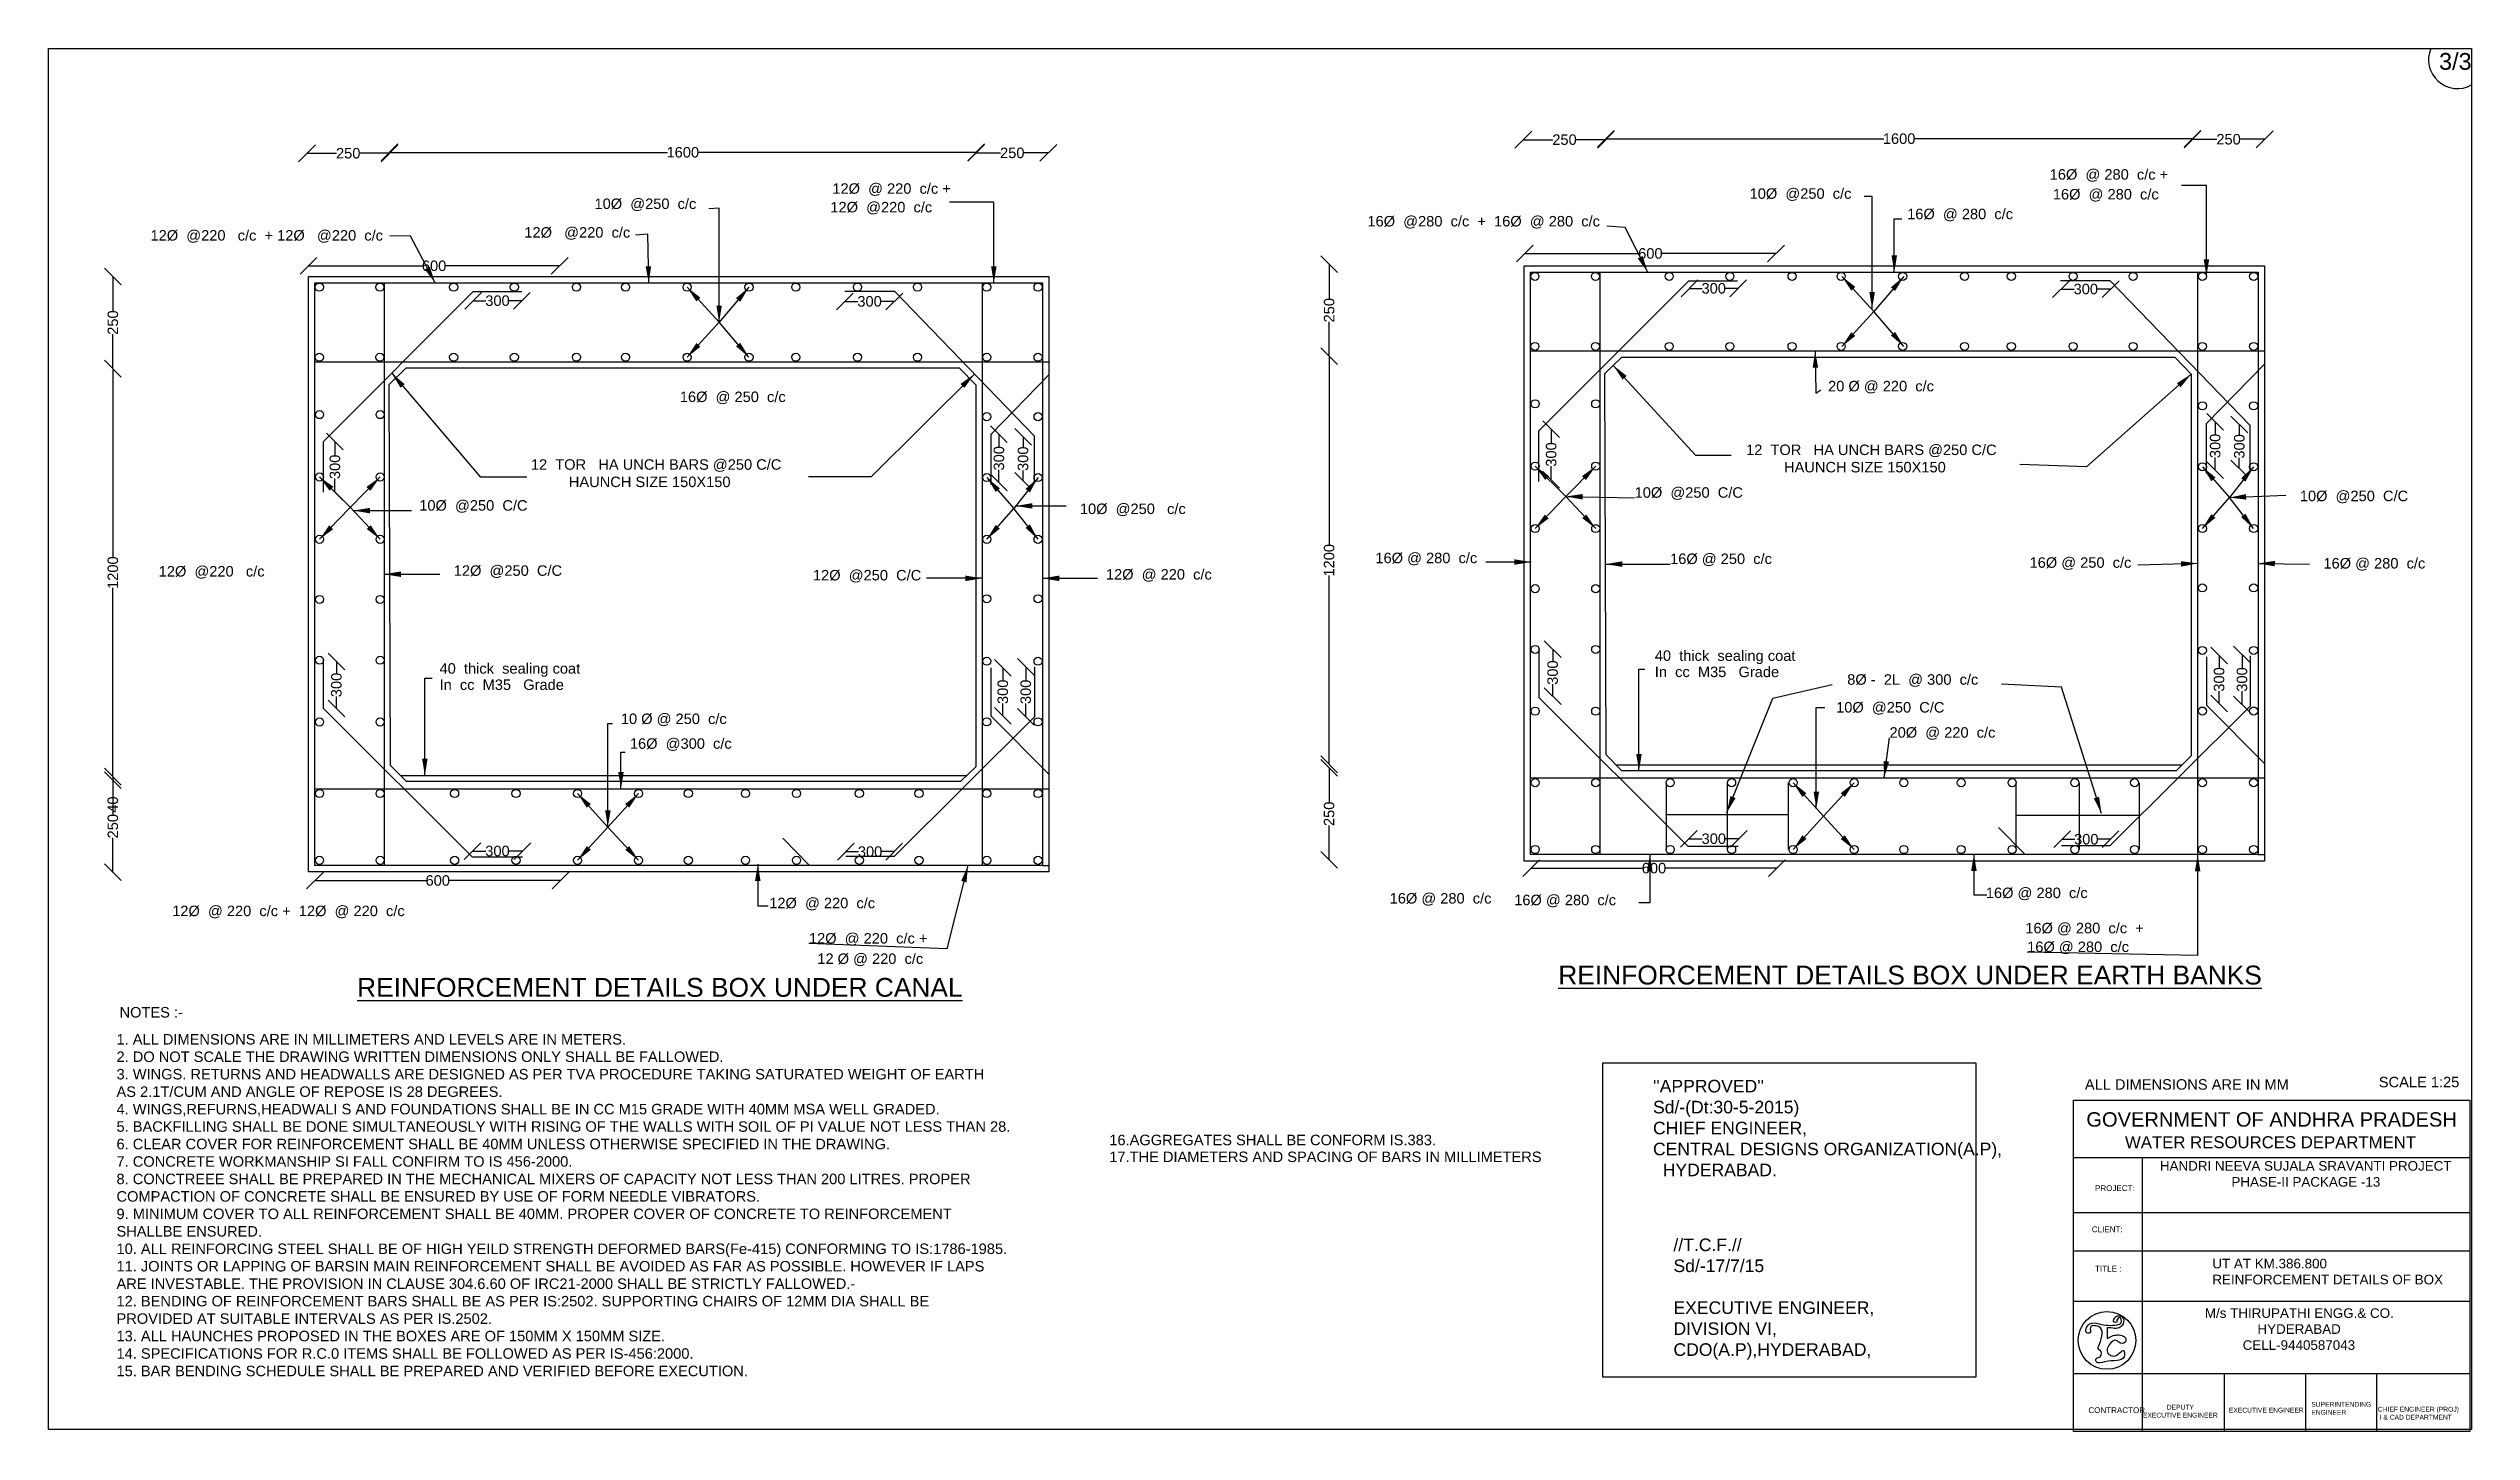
# Model space of a CAD drawing. Header units: millimetres. Extents: x 5763726 to 5769512, y 20981177 to 20984478.
import ezdxf

# ---------------------------------------------------------------- set-up
doc = ezdxf.new("R2010")
doc.units = ezdxf.units.MM
doc.header["$MEASUREMENT"] = 0
for name, color, linetype in [('DIMENSIONS', 7, 'Continuous'), ('DRAWING', 7, 'Continuous'), ('TEXT', 1, 'Continuous')]:
    doc.layers.add(name, color=color, linetype=linetype)
doc.styles.get("Standard").update_dxf_attribs({"font": 'arial.ttf', "height": 25})
doc.dimstyles.get("Standard").update_dxf_attribs({"dimtxt": 25, "dimasz": 40, "dimexe": 0.18, "dimexo": 0.0625, "dimgap": 0.09, "dimtad": 0, "dimdec": 0, "dimzin": 0, "dimdsep": 46, "dimtxsty": 'Standard', "dimblk": 'OBLIQUE', "dimcen": 0.09, "dimse1": 1, "dimse2": 1, "dimadec": 0, "dimazin": 0, "dimtfac": 1, "dimtdec": 0, "dimtofl": 0, "dimtmove": 0, "dimatfit": 3, "dimfxl": 1, "dimtolj": 1, "dimtzin": 0, "dimarcsym": 0})

msp = doc.modelspace()

# ---------------------------------------------------------------- texts
at = {"layer": 'DIMENSIONS', "color": 0}
for s, height, p in [('3/3', 40, (5769434.9, 20984427.6)), ('NOTES :-', 25, (5763895.9, 20982165.2)), ('ALL DIMENSIONS ARE IN MM    ', 25, (5768589.1, 20981993)), ('SCALE 1:25', 25, (5769291, 20981998.7)), ('16.AGGREGATES SHALL BE CONFORM IS.383.', 25, (5766259.4, 20981860.4)), ('17.THE DIAMETERS AND SPACING OF BARS IN MILLIMETERS ', 25, (5766259.4, 20981820.2))]:
    msp.add_text(s, height=height, dxfattribs=at).set_placement(p)
at = {"layer": 'DIMENSIONS', "color": 0, "insert": (5763888.7, 20982125.8), "char_height": 25, "width": 2084.58, "attachment_point": 1}
msp.add_mtext('1. ALL DIMENSIONS ARE IN MILLIMETERS AND LEVELS ARE IN METERS. \\P2. DO NOT SCALE THE DRAWING WRITTEN DIMENSIONS ONLY SHALL BE FALLOWED. \\P3. WINGS. RETURNS AND HEADWALLS ARE DESIGNED AS PER TVA PROCEDURE TAKING SATURATED WEIGHT OF EARTH AS 2.1T/CUM AND ANGLE OF REPOSE IS 28 DEGREES. \\P4. WINGS,REFURNS,HEADWALI S AND FOUNDATIONS SHALL BE IN CC M15 GRADE WITH 40MM MSA WELL GRADED. \\P5. BACKFILLING SHALL BE DONE SIMULTANEOUSLY WITH RISING OF THE WALLS WITH SOIL OF PI VALUE NOT LESS THAN 28. \\P6. CLEAR COVER FOR REINFORCEMENT SHALL BE 40MM UNLESS OTHERWISE SPECIFIED IN THE DRAWING. \\P7. CONCRETE WORKMANSHIP SI FALL CONFIRM TO IS 456-2000. \\P8. CONCTREEE SHALL BE PREPARED IN THE MECHANICAL MIXERS OF CAPACITY NOT LESS THAN 200 LITRES. PROPER COMPACTION OF CONCRETE SHALL BE ENSURED BY USE OF FORM NEEDLE VIBRATORS.\\P9. MINIMUM COVER TO ALL REINFORCEMENT SHALL BE 40MM. PROPER COVER OF CONCRETE TO REINFORCEMENT SHALLBE ENSURED. \\P10. ALL REINFORCING STEEL SHALL BE OF HIGH YEILD STRENGTH DEFORMED BARS(Fe-415) CONFORMING TO IS:1786-1985. \\P11. JOINTS OR LAPPING OF BARSIN MAIN REINFORCEMENT SHALL BE AVOIDED AS FAR AS POSSIBLE. HOWEVER IF LAPS ARE INVESTABLE. THE PROVISION IN CLAUSE 304.6.60 OF IRC21-2000 SHALL BE STRICTLY FALLOWED.-\\P12. BENDING OF REINFORCEMENT BARS SHALL BE AS PER IS:2502. SUPPORTING CHAIRS OF 12MM DIA SHALL BE PROVIDED AT SUITABLE INTERVALS AS PER IS.2502. \\P13. ALL HAUNCHES PROPOSED IN THE BOXES ARE OF 150MM X 150MM SIZE. \\P14. SPECIFICATIONS FOR R.C.0 ITEMS SHALL BE FOLLOWED AS PER IS-456:2000. \\P15. BAR BENDING SCHEDULE SHALL BE PREPARED AND VERIFIED BEFORE EXECUTION. ', dxfattribs=at)
at = {"layer": 'TEXT', "color": 0}
for s, height, p in [('12Ø  @ 220  c/c +', 25, (5765598.1, 20984131.6)), ('10Ø  @250  c/c', 25, (5767788.5, 20984119.6)), ('16Ø  @ 280  c/c +', 25, (5768505.1, 20984165.3)), ('16Ø  @ 280  c/c', 25, (5768512.6, 20984118)), ('10Ø  @250  c/c', 25, (5765030.1, 20984095.3)), ('12Ø  @220  c/c', 25, (5765593.4, 20984087.2)), ('16Ø  @280  c/c  +  16Ø  @ 280  c/c', 25, (5766875.9, 20984053.6)), ('16Ø  @ 280  c/c', 25, (5768164.7, 20984070.9)), ('12Ø  @220   c/c  + 12Ø   @220  c/c', 25, (5763969.9, 20984019.8)), ('12Ø   @220  c/c', 25, (5764862.6, 20984026.9)), ('20 Ø @ 220  c/c', 25, (5767975.9, 20983660)), ('16Ø  @ 250  c/c', 25, (5765233.9, 20983634.4)), ('12  TOR   HA UNCH BARS @250 C/C', 25, (5764878.2, 20983472.8)), ('12  TOR   HA UNCH BARS @250 C/C', 25, (5767780.1, 20983507.9)), ('HAUNCH SIZE 150X150', 25, (5764968.8, 20983431.4)), ('HAUNCH SIZE 150X150', 25, (5767870.7, 20983466.5)), ('10Ø  @250  C/C', 25, (5764611.6, 20983375.2)), ('10Ø  @250   c/c', 25, (5766189.2, 20983367.1)), ('10Ø  @250  C/C', 25, (5767513.9, 20983406)), ('10Ø  @250  C/C', 25, (5769102.4, 20983397.8)), ('16Ø @ 280  c/c', 25, (5766894.9, 20983249.8)), ('16Ø @ 250  c/c', 25, (5767598.6, 20983247.8)), ('12Ø  @220   c/c', 25, (5763989.4, 20983217.9)), ('12Ø  @250  C/C', 25, (5764694.1, 20983219.6)), ('12Ø  @250  C/C', 25, (5765551.8, 20983208.6)), ('12Ø  @ 220  c/c', 25, (5766251.4, 20983210.6)), ('16Ø @ 250  c/c', 25, (5768457, 20983238.8)), ('16Ø @ 280  c/c', 25, (5769158.8, 20983237)), ('40  thick  sealing coat', 25, (5767562.1, 20983016.5)), ('40  thick  sealing coat', 25, (5764660.1, 20982986)), ('In  cc  M35   Grade', 25, (5767562.1, 20982977.8)), (' 8Ø -  2L  @ 300  c/c', 25, (5768011.9, 20982959.6)), ('In  cc  M35   Grade', 25, (5764660.1, 20982947.2)), ('10 Ø @ 250  c/c', 25, (5765093.1, 20982865.8)), ('10Ø  @250  C/C', 25, (5767995.1, 20982893.2)), ('16Ø  @300  c/c', 25, (5765114.7, 20982806.7)), ('20Ø  @ 220  c/c', 25, (5768122.6, 20982833.2)), ('16Ø @ 280  c/c', 25, (5766928.9, 20982437.3)), ('16Ø @ 280  c/c', 25, (5767226.4, 20982433.3)), ('16Ø @ 280  c/c', 25, (5768352.6, 20982450.3)), ('12Ø  @ 220  c/c +  12Ø  @ 220  c/c', 25, (5764021.7, 20982407.2)), ('12Ø  @ 220  c/c', 25, (5765447.4, 20982426)), ('12Ø  @ 220  c/c +', 25, (5765542.2, 20982341.8)), ('16Ø @ 280  c/c  +', 25, (5768446.8, 20982366.2)), ('16Ø @ 280  c/c', 25, (5768451.3, 20982321.5)), ('12 Ø @ 220  c/c', 25, (5765562.2, 20982293.1)), ('%%UREINFORCEMENT DETAILS BOX UNDER EARTH BANKS', 45, (5767331.7, 20982244.1)), ('%%UREINFORCEMENT DETAILS BOX UNDER CANAL', 45, (5764463.2, 20982214.7))]:
    msp.add_text(s, height=height, dxfattribs=at).set_placement(p)
at = {"layer": 'TEXT', "color": 0, "attachment_point": 1}
for s, insert, char_height, width in [("''APPROVED'' \\PSd/-(Dt:30-5-2015) \\PCHIEF ENGINEER, \\PCENTRAL DESIGNS ORGANIZATION(A.P), \\P  HYDERABAD.", (5767557.8, 20982016.4), 30, 830.211), ('\\pi18.524;{\\H1.5x;GOVERNMENT OF ANDHRA PRADESH}  \\P\\pi110.8;{\\H1.25x;WATER RESOURCES DEPARTMENT }', (5768574.1, 20981939.1), 22.89, 915.428), ('\\pi1.6004;HANDRI NEEVA SUJALA SRAVANTI PROJECT \\P\\pi172.52;PHASE-II PACKAGE -13', (5768766.6, 20981822.5), 22.89, 696.539), ('PROJECT:', (5768613.4, 20981764.7), 13.73, 140.893), ('CLIENT:', (5768605.7, 20981666.5), 13.73, 140.893), ('//T.C.F.// \\PSd/-17/7/15 \\P\\PEXECUTIVE ENGINEER, \\PDIVISION VI, \\PCDO(A.P),HYDERABAD,', (5767606.6, 20981637.6), 30, 776.645), ('UT AT KM.386.800 \\PREINFORCEMENT DETAILS OF BOX ', (5768893.5, 20981589.3), 22.89, 559.667), ('TITLE :', (5768613.4, 20981572.6), 13.73, 140.893), ('\\pi2.5763;M/s THIRUPATHI ENGG.& CO. \\P\\pi128.25;HYDERABAD   \\P\\pi92.911;CELL-9440587043', (5768873, 20981471.1), 22.89, 451.259), ('SUPERINTENDING \\PENGINEER ', (5769129.8, 20981247.5), 11.445, 142.139), ('CONTRACTOR ', (5768597.5, 20981234.7), 13.734, 140.893), ('\\pi102.12;DEPUTY \\P\\pi45.312;EXECUTIVE ENGINEER ', (5768682.5, 20981240.8), 11.445, 267.733), ('EXECUTIVE ENGINEER', (5768932.9, 20981233.7), 11.445, 178.488), ('CHIEF ENGINEER (PROJ)\\P I & CAD DEPARTMENT ', (5769288.6, 20981235.9), 11.445, 193.189)]:
    msp.add_mtext(s, dxfattribs=dict(at, insert=insert, char_height=char_height, width=width))

# ---------------------------------------------------------------- blocks, each defined once
blk = doc.blocks.new('_Oblique')
at = {"color": 0, "linetype": 'ByBlock', "lineweight": -2}
blk.add_line((-0.5, -0.5), (0.5, 0.5), dxfattribs=at)
blk = doc.blocks.new('*D4')
at = {"layer": 'Defpoints', "color": 0, "transparency": 16777216}
for p in [(5764347.2, 20983934), (5764947, 20983959.5), (5764947, 20983949.6)]:
    blk.add_point(p, dxfattribs=at)
at = {"layer": 'DIMENSIONS', "color": 0, "lineweight": -2, "transparency": 16777216}
for p, q in [((5764347.2, 20983959.5), (5764619.4, 20983959.5)), ((5764947, 20983959.5), (5764674.8, 20983959.5))]:
    blk.add_line(p, q, dxfattribs=at)
at = {"layer": 'DIMENSIONS', "color": 0, "lineweight": -2, "transparency": 16777216, "xscale": 40, "yscale": 40, "zscale": 40, "rotation": 180}
blk.add_blockref('_Oblique', (5764347.2, 20983959.5), dxfattribs=at)
at = {"layer": 'DIMENSIONS', "color": 0, "lineweight": -2, "transparency": 16777216, "xscale": 40, "yscale": 40, "zscale": 40}
blk.add_blockref('_Oblique', (5764947, 20983959.5), dxfattribs=at)
at = {"layer": 'DIMENSIONS', "color": 0, "transparency": 16777216, "insert": (5764647.1, 20983959.5), "char_height": 25, "attachment_point": 5}
blk.add_mtext('\\A1;600', dxfattribs=at)
blk = doc.blocks.new('*D5')
at = {"layer": 'Defpoints', "color": 0, "transparency": 16777216}
for p in [(5764740.4, 20983898.1), (5764856.5, 20983898.1), (5764856.5, 20983876.3)]:
    blk.add_point(p, dxfattribs=at)
at = {"layer": 'DIMENSIONS', "color": 0, "lineweight": -2, "transparency": 16777216}
for p, q in [((5764740.4, 20983876.3), (5764770.8, 20983876.3)), ((5764856.5, 20983876.3), (5764826.1, 20983876.3))]:
    blk.add_line(p, q, dxfattribs=at)
at = {"layer": 'DIMENSIONS', "color": 0, "lineweight": -2, "transparency": 16777216, "xscale": 40, "yscale": 40, "zscale": 40, "rotation": 180}
blk.add_blockref('_Oblique', (5764740.4, 20983876.3), dxfattribs=at)
at = {"layer": 'DIMENSIONS', "color": 0, "lineweight": -2, "transparency": 16777216, "xscale": 40, "yscale": 40, "zscale": 40}
blk.add_blockref('_Oblique', (5764856.5, 20983876.3), dxfattribs=at)
at = {"layer": 'DIMENSIONS', "color": 0, "transparency": 16777216, "insert": (5764798.5, 20983876.3), "char_height": 25, "attachment_point": 5}
blk.add_mtext('\\A1;300', dxfattribs=at)
blk = doc.blocks.new('*D6')
at = {"layer": 'Defpoints', "color": 0, "transparency": 16777216}
for p in [(5765627.7, 20983898.8), (5765746.2, 20983898.8), (5765746.2, 20983874.7)]:
    blk.add_point(p, dxfattribs=at)
at = {"layer": 'DIMENSIONS', "color": 0, "lineweight": -2, "transparency": 16777216}
for p, q in [((5765627.7, 20983874.7), (5765659.3, 20983874.7)), ((5765746.2, 20983874.7), (5765714.6, 20983874.7))]:
    blk.add_line(p, q, dxfattribs=at)
at = {"layer": 'DIMENSIONS', "color": 0, "lineweight": -2, "transparency": 16777216, "xscale": 40, "yscale": 40, "zscale": 40, "rotation": 180}
blk.add_blockref('_Oblique', (5765627.7, 20983874.7), dxfattribs=at)
at = {"layer": 'DIMENSIONS', "color": 0, "lineweight": -2, "transparency": 16777216, "xscale": 40, "yscale": 40, "zscale": 40}
blk.add_blockref('_Oblique', (5765746.2, 20983874.7), dxfattribs=at)
at = {"layer": 'DIMENSIONS', "color": 0, "transparency": 16777216, "insert": (5765687, 20983874.7), "char_height": 25, "attachment_point": 5}
blk.add_mtext('\\A1;300', dxfattribs=at)
blk = doc.blocks.new('*D7')
at = {"layer": 'Defpoints', "color": 0, "transparency": 16777216}
for p in [(5764382.8, 20983540.1), (5764382.8, 20983419.4), (5764410.3, 20983419.4)]:
    blk.add_point(p, dxfattribs=at)
at = {"layer": 'DIMENSIONS', "color": 0, "lineweight": -2, "transparency": 16777216}
for p, q in [((5764410.3, 20983540.1), (5764410.3, 20983507.4)), ((5764410.3, 20983419.4), (5764410.3, 20983452.1))]:
    blk.add_line(p, q, dxfattribs=at)
at = {"layer": 'DIMENSIONS', "color": 0, "lineweight": -2, "transparency": 16777216, "xscale": 40, "yscale": 40, "zscale": 40}
for p, rotation in [((5764410.3, 20983540.1), 90), ((5764410.3, 20983419.4), 270)]:
    blk.add_blockref('_Oblique', p, dxfattribs=dict(at, rotation=rotation))
at = {"layer": 'DIMENSIONS', "color": 0, "transparency": 16777216, "insert": (5764410.3, 20983479.7), "char_height": 25, "attachment_point": 5, "rotation": 90}
blk.add_mtext('\\A1;300', dxfattribs=at)
blk = doc.blocks.new('*D8')
at = {"layer": 'Defpoints', "color": 0, "transparency": 16777216}
for p in [(5765977.1, 20983557.8), (5765977.1, 20983442.5), (5765995.9, 20983442.5)]:
    blk.add_point(p, dxfattribs=at)
at = {"layer": 'DIMENSIONS', "color": 0, "lineweight": -2, "transparency": 16777216}
for p, q in [((5765995.9, 20983557.8), (5765995.9, 20983527.8)), ((5765995.9, 20983442.5), (5765995.9, 20983472.5))]:
    blk.add_line(p, q, dxfattribs=at)
at = {"layer": 'DIMENSIONS', "color": 0, "lineweight": -2, "transparency": 16777216, "xscale": 40, "yscale": 40, "zscale": 40}
for p, rotation in [((5765995.9, 20983557.8), 90), ((5765995.9, 20983442.5), 270)]:
    blk.add_blockref('_Oblique', p, dxfattribs=dict(at, rotation=rotation))
at = {"layer": 'DIMENSIONS', "color": 0, "transparency": 16777216, "insert": (5765995.9, 20983500.1), "char_height": 25, "attachment_point": 5, "rotation": 90}
blk.add_mtext('\\A1;300', dxfattribs=at)
blk = doc.blocks.new('*D9')
at = {"layer": 'Defpoints', "color": 0, "transparency": 16777216}
for p in [(5766081.9, 20983551.6), (5766053.5, 20983446.5), (5766083.3, 20983446.5)]:
    blk.add_point(p, dxfattribs=at)
at = {"layer": 'DIMENSIONS', "color": 0, "lineweight": -2, "transparency": 16777216}
for p, q in [((5766053.5, 20983551.6), (5766053.5, 20983526.7)), ((5766053.5, 20983446.5), (5766053.5, 20983471.4))]:
    blk.add_line(p, q, dxfattribs=at)
at = {"layer": 'DIMENSIONS', "color": 0, "lineweight": -2, "transparency": 16777216, "xscale": 40, "yscale": 40, "zscale": 40}
for p, rotation in [((5766053.5, 20983551.6), 90), ((5766053.5, 20983446.5), 270)]:
    blk.add_blockref('_Oblique', p, dxfattribs=dict(at, rotation=rotation))
at = {"layer": 'DIMENSIONS', "color": 0, "transparency": 16777216, "insert": (5766053.5, 20983499.1), "char_height": 25, "attachment_point": 5, "rotation": 90}
blk.add_mtext('\\A1;300', dxfattribs=at)
blk = doc.blocks.new('*D10')
at = {"layer": 'Defpoints', "color": 0, "transparency": 16777216}
for p in [(5764382.9, 20983015.3), (5764382.8, 20982902.7), (5764413.8, 20982902.7)]:
    blk.add_point(p, dxfattribs=at)
at = {"layer": 'DIMENSIONS', "color": 0, "lineweight": -2, "transparency": 16777216}
for p, q in [((5764413.8, 20983015.3), (5764413.8, 20982986.7)), ((5764413.8, 20982902.7), (5764413.8, 20982931.3))]:
    blk.add_line(p, q, dxfattribs=at)
at = {"layer": 'DIMENSIONS', "color": 0, "lineweight": -2, "transparency": 16777216, "xscale": 40, "yscale": 40, "zscale": 40}
for p, rotation in [((5764413.8, 20983015.3), 90), ((5764413.8, 20982902.7), 270)]:
    blk.add_blockref('_Oblique', p, dxfattribs=dict(at, rotation=rotation))
at = {"layer": 'DIMENSIONS', "color": 0, "transparency": 16777216, "insert": (5764413.8, 20982959), "char_height": 25, "attachment_point": 5, "rotation": 90}
blk.add_mtext('\\A1;300', dxfattribs=at)
blk = doc.blocks.new('*D11')
at = {"layer": 'Defpoints', "color": 0, "transparency": 16777216}
for p in [(5765976.6, 20983000.1), (5765976.6, 20982885.2), (5766005.2, 20982885.2)]:
    blk.add_point(p, dxfattribs=at)
at = {"layer": 'DIMENSIONS', "color": 0, "lineweight": -2, "transparency": 16777216}
for p, q in [((5766005.2, 20983000.1), (5766005.2, 20982970.3)), ((5766005.2, 20982885.2), (5766005.2, 20982915))]:
    blk.add_line(p, q, dxfattribs=at)
at = {"layer": 'DIMENSIONS', "color": 0, "lineweight": -2, "transparency": 16777216, "xscale": 40, "yscale": 40, "zscale": 40}
for p, rotation in [((5766005.2, 20983000.1), 90), ((5766005.2, 20982885.2), 270)]:
    blk.add_blockref('_Oblique', p, dxfattribs=dict(at, rotation=rotation))
at = {"layer": 'DIMENSIONS', "color": 0, "transparency": 16777216, "insert": (5766005.2, 20982942.7), "char_height": 25, "attachment_point": 5, "rotation": 90}
blk.add_mtext('\\A1;300', dxfattribs=at)
blk = doc.blocks.new('*D12')
at = {"layer": 'Defpoints', "color": 0, "transparency": 16777216}
for p in [(5766081.1, 20983002.4), (5766059.9, 20982882.8), (5766081.1, 20982882.8)]:
    blk.add_point(p, dxfattribs=at)
at = {"layer": 'DIMENSIONS', "color": 0, "lineweight": -2, "transparency": 16777216}
for p, q in [((5766059.9, 20983002.4), (5766059.9, 20982970.3)), ((5766059.9, 20982882.8), (5766059.9, 20982915))]:
    blk.add_line(p, q, dxfattribs=at)
at = {"layer": 'DIMENSIONS', "color": 0, "lineweight": -2, "transparency": 16777216, "xscale": 40, "yscale": 40, "zscale": 40}
for p, rotation in [((5766059.9, 20983002.4), 90), ((5766059.9, 20982882.8), 270)]:
    blk.add_blockref('_Oblique', p, dxfattribs=dict(at, rotation=rotation))
at = {"layer": 'DIMENSIONS', "color": 0, "transparency": 16777216, "insert": (5766059.9, 20982942.6), "char_height": 25, "attachment_point": 5, "rotation": 90}
blk.add_mtext('\\A1;300', dxfattribs=at)
blk = doc.blocks.new('*D13')
at = {"layer": 'Defpoints', "color": 0, "transparency": 16777216}
for p in [(5764738.7, 20982547.8), (5764858.3, 20982562.6), (5764858.3, 20982547.8)]:
    blk.add_point(p, dxfattribs=at)
at = {"layer": 'DIMENSIONS', "color": 0, "lineweight": -2, "transparency": 16777216}
for p, q in [((5764738.7, 20982562.6), (5764770.8, 20982562.6)), ((5764858.3, 20982562.6), (5764826.2, 20982562.6))]:
    blk.add_line(p, q, dxfattribs=at)
at = {"layer": 'DIMENSIONS', "color": 0, "lineweight": -2, "transparency": 16777216, "xscale": 40, "yscale": 40, "zscale": 40, "rotation": 180}
blk.add_blockref('_Oblique', (5764738.7, 20982562.6), dxfattribs=at)
at = {"layer": 'DIMENSIONS', "color": 0, "lineweight": -2, "transparency": 16777216, "xscale": 40, "yscale": 40, "zscale": 40}
blk.add_blockref('_Oblique', (5764858.3, 20982562.6), dxfattribs=at)
at = {"layer": 'DIMENSIONS', "color": 0, "transparency": 16777216, "insert": (5764798.5, 20982562.6), "char_height": 25, "attachment_point": 5}
blk.add_mtext('\\A1;300', dxfattribs=at)
blk = doc.blocks.new('*D14')
at = {"layer": 'Defpoints', "color": 0, "transparency": 16777216}
for p in [(5765630.4, 20982549.5), (5765745.9, 20982561.2), (5765745.9, 20982549.5)]:
    blk.add_point(p, dxfattribs=at)
at = {"layer": 'DIMENSIONS', "color": 0, "lineweight": -2, "transparency": 16777216}
for p, q in [((5765630.4, 20982561.2), (5765660.5, 20982561.2)), ((5765745.9, 20982561.2), (5765715.8, 20982561.2))]:
    blk.add_line(p, q, dxfattribs=at)
at = {"layer": 'DIMENSIONS', "color": 0, "lineweight": -2, "transparency": 16777216, "xscale": 40, "yscale": 40, "zscale": 40, "rotation": 180}
blk.add_blockref('_Oblique', (5765630.4, 20982561.2), dxfattribs=at)
at = {"layer": 'DIMENSIONS', "color": 0, "lineweight": -2, "transparency": 16777216, "xscale": 40, "yscale": 40, "zscale": 40}
blk.add_blockref('_Oblique', (5765745.9, 20982561.2), dxfattribs=at)
at = {"layer": 'DIMENSIONS', "color": 0, "transparency": 16777216, "insert": (5765688.2, 20982561.2), "char_height": 25, "attachment_point": 5}
blk.add_mtext('\\A1;300', dxfattribs=at)
blk = doc.blocks.new('*D15')
at = {"layer": 'Defpoints', "color": 0, "transparency": 16777216}
for p in [(5764362.6, 20982528.3), (5764948.9, 20982512.8), (5764948.9, 20982492.2)]:
    blk.add_point(p, dxfattribs=at)
at = {"layer": 'DIMENSIONS', "color": 0, "lineweight": -2, "transparency": 16777216}
for p, q in [((5764362.6, 20982492.2), (5764628, 20982492.2)), ((5764948.9, 20982492.2), (5764683.5, 20982492.2))]:
    blk.add_line(p, q, dxfattribs=at)
at = {"layer": 'DIMENSIONS', "color": 0, "lineweight": -2, "transparency": 16777216, "xscale": 40, "yscale": 40, "zscale": 40, "rotation": 180}
blk.add_blockref('_Oblique', (5764362.6, 20982492.2), dxfattribs=at)
at = {"layer": 'DIMENSIONS', "color": 0, "lineweight": -2, "transparency": 16777216, "xscale": 40, "yscale": 40, "zscale": 40}
blk.add_blockref('_Oblique', (5764948.9, 20982492.2), dxfattribs=at)
at = {"layer": 'DIMENSIONS', "color": 0, "transparency": 16777216, "insert": (5764655.8, 20982492.2), "char_height": 25, "attachment_point": 5}
blk.add_mtext('\\A1;600', dxfattribs=at)
blk = doc.blocks.new('*D16')
at = {"layer": 'Defpoints', "color": 0, "transparency": 16777216}
for p in [(5764347.2, 20983934), (5763879.2, 20983714.2), (5763880.1, 20983714.2)]:
    blk.add_point(p, dxfattribs=at)
at = {"layer": 'DIMENSIONS', "color": 0, "lineweight": -2, "transparency": 16777216}
for p, q in [((5763880.1, 20983934), (5763880.1, 20983852)), ((5763880.1, 20983714.2), (5763880.1, 20983796.2))]:
    blk.add_line(p, q, dxfattribs=at)
at = {"layer": 'DIMENSIONS', "color": 0, "lineweight": -2, "transparency": 16777216, "xscale": 40, "yscale": 40, "zscale": 40}
for p, rotation in [((5763880.1, 20983934), 90), ((5763880.1, 20983714.2), 270)]:
    blk.add_blockref('_Oblique', p, dxfattribs=dict(at, rotation=rotation))
at = {"layer": 'DIMENSIONS', "color": 0, "transparency": 16777216, "insert": (5763880.1, 20983824.1), "char_height": 25, "attachment_point": 5, "rotation": 90}
blk.add_mtext('\\A1;250', dxfattribs=at)
blk = doc.blocks.new('*D17')
at = {"layer": 'Defpoints', "color": 0, "transparency": 16777216}
for p in [(5763879.2, 20983714.2), (5763880, 20982740.2), (5763880.1, 20982740.2)]:
    blk.add_point(p, dxfattribs=at)
at = {"layer": 'DIMENSIONS', "color": 0, "lineweight": -2, "transparency": 16777216}
for p, q in [((5763880, 20983714.2), (5763880, 20983263.4)), ((5763880, 20982740.2), (5763880, 20983191))]:
    blk.add_line(p, q, dxfattribs=at)
at = {"layer": 'DIMENSIONS', "color": 0, "lineweight": -2, "transparency": 16777216, "xscale": 40, "yscale": 40, "zscale": 40}
for p, rotation in [((5763880, 20983714.2), 90), ((5763880, 20982740.2), 270)]:
    blk.add_blockref('_Oblique', p, dxfattribs=dict(at, rotation=rotation))
at = {"layer": 'DIMENSIONS', "color": 0, "transparency": 16777216, "insert": (5763880, 20983227.2), "char_height": 25, "attachment_point": 5, "rotation": 90}
blk.add_mtext('\\A1;1200', dxfattribs=at)
blk = doc.blocks.new('*D18')
at = {"layer": 'Defpoints', "color": 0, "transparency": 16777216}
for p in [(5763880, 20982731.9), (5763880.1, 20982740.2), (5763888.2, 20982731.9)]:
    blk.add_point(p, dxfattribs=at)
at = {"layer": 'DIMENSIONS', "color": 0, "lineweight": -2, "transparency": 16777216}
for p, q in [((5763880, 20982740.2), (5763880, 20982731.9)), ((5763880, 20982731.9), (5763880, 20982691.9))]:
    blk.add_line(p, q, dxfattribs=at)
at = {"layer": 'DIMENSIONS', "color": 0, "lineweight": -2, "transparency": 16777216, "xscale": 40, "yscale": 40, "zscale": 40}
for p, rotation in [((5763880, 20982740.2), 90), ((5763880, 20982731.9), 270)]:
    blk.add_blockref('_Oblique', p, dxfattribs=dict(at, rotation=rotation))
at = {"layer": 'DIMENSIONS', "color": 0, "transparency": 16777216, "insert": (5763880, 20982673.5), "char_height": 25, "attachment_point": 5, "rotation": 90}
blk.add_mtext('\\A1;40', dxfattribs=at)
blk = doc.blocks.new('*D19')
at = {"layer": 'Defpoints', "color": 0, "transparency": 16777216}
for p in [(5763880, 20982731.9), (5763880, 20982511.9), (5763880, 20982511.9)]:
    blk.add_point(p, dxfattribs=at)
at = {"layer": 'DIMENSIONS', "color": 0, "lineweight": -2, "transparency": 16777216}
for p, q in [((5763880, 20982731.9), (5763880, 20982649.8)), ((5763880, 20982511.9), (5763880, 20982594))]:
    blk.add_line(p, q, dxfattribs=at)
at = {"layer": 'DIMENSIONS', "color": 0, "lineweight": -2, "transparency": 16777216, "xscale": 40, "yscale": 40, "zscale": 40}
for p, rotation in [((5763880, 20982731.9), 90), ((5763880, 20982511.9), 270)]:
    blk.add_blockref('_Oblique', p, dxfattribs=dict(at, rotation=rotation))
at = {"layer": 'DIMENSIONS', "color": 0, "transparency": 16777216, "insert": (5763880, 20982621.9), "char_height": 25, "attachment_point": 5, "rotation": 90}
blk.add_mtext('\\A1;250', dxfattribs=at)
blk = doc.blocks.new('*D20')
at = {"layer": 'Defpoints', "color": 0, "transparency": 16777216}
for p in [(5764343.6, 20984226.4), (5764540.4, 20984228.2), (5764540.4, 20984228.2)]:
    blk.add_point(p, dxfattribs=at)
at = {"layer": 'DIMENSIONS', "color": 0, "lineweight": -2, "transparency": 16777216}
for p, q in [((5764343.6, 20984228.2), (5764414.1, 20984228.2)), ((5764540.4, 20984228.2), (5764469.9, 20984228.2))]:
    blk.add_line(p, q, dxfattribs=at)
at = {"layer": 'DIMENSIONS', "color": 0, "lineweight": -2, "transparency": 16777216, "xscale": 40, "yscale": 40, "zscale": 40, "rotation": 180}
blk.add_blockref('_Oblique', (5764343.6, 20984228.2), dxfattribs=at)
at = {"layer": 'DIMENSIONS', "color": 0, "lineweight": -2, "transparency": 16777216, "xscale": 40, "yscale": 40, "zscale": 40}
blk.add_blockref('_Oblique', (5764540.4, 20984228.2), dxfattribs=at)
at = {"layer": 'DIMENSIONS', "color": 0, "transparency": 16777216, "insert": (5764442, 20984228.2), "char_height": 25, "attachment_point": 5}
blk.add_mtext('\\A1;250', dxfattribs=at)
blk = doc.blocks.new('*D21')
at = {"layer": 'Defpoints', "color": 0, "transparency": 16777216}
for p in [(5764540.4, 20984228.2), (5765941.6, 20984230.5), (5765941.6, 20984228.2)]:
    blk.add_point(p, dxfattribs=at)
at = {"layer": 'DIMENSIONS', "color": 0, "lineweight": -2, "transparency": 16777216}
for p, q in [((5764540.4, 20984230.5), (5765204.8, 20984230.5)), ((5765941.6, 20984230.5), (5765277.2, 20984230.5))]:
    blk.add_line(p, q, dxfattribs=at)
at = {"layer": 'DIMENSIONS', "color": 0, "lineweight": -2, "transparency": 16777216, "xscale": 40, "yscale": 40, "zscale": 40, "rotation": 180}
blk.add_blockref('_Oblique', (5764540.4, 20984230.5), dxfattribs=at)
at = {"layer": 'DIMENSIONS', "color": 0, "lineweight": -2, "transparency": 16777216, "xscale": 40, "yscale": 40, "zscale": 40}
blk.add_blockref('_Oblique', (5765941.6, 20984230.5), dxfattribs=at)
at = {"layer": 'DIMENSIONS', "color": 0, "transparency": 16777216, "insert": (5765241, 20984230.5), "char_height": 25, "attachment_point": 5}
blk.add_mtext('\\A1;1600', dxfattribs=at)
blk = doc.blocks.new('*D22')
at = {"layer": 'Defpoints', "color": 0, "transparency": 16777216}
for p in [(5765941.6, 20984228.2), (5766113.9, 20984229.1), (5766113.9, 20984229.1)]:
    blk.add_point(p, dxfattribs=at)
at = {"layer": 'DIMENSIONS', "color": 0, "lineweight": -2, "transparency": 16777216}
for p, q in [((5765941.6, 20984229.1), (5765999.8, 20984229.1)), ((5766113.9, 20984229.1), (5766055.6, 20984229.1))]:
    blk.add_line(p, q, dxfattribs=at)
at = {"layer": 'DIMENSIONS', "color": 0, "lineweight": -2, "transparency": 16777216, "xscale": 40, "yscale": 40, "zscale": 40, "rotation": 180}
blk.add_blockref('_Oblique', (5765941.6, 20984229.1), dxfattribs=at)
at = {"layer": 'DIMENSIONS', "color": 0, "lineweight": -2, "transparency": 16777216, "xscale": 40, "yscale": 40, "zscale": 40}
blk.add_blockref('_Oblique', (5766113.9, 20984229.1), dxfattribs=at)
at = {"layer": 'DIMENSIONS', "color": 0, "transparency": 16777216, "insert": (5766027.7, 20984229.1), "char_height": 25, "attachment_point": 5}
blk.add_mtext('\\A1;250', dxfattribs=at)
blk = doc.blocks.new('*D23')
at = {"layer": 'Defpoints', "color": 0, "transparency": 16777216}
for p in [(5767248.1, 20984258.9), (5767444.9, 20984260.7), (5767444.9, 20984260.7)]:
    blk.add_point(p, dxfattribs=at)
at = {"layer": 'DIMENSIONS', "color": 0, "lineweight": -2, "transparency": 16777216}
for p, q in [((5767248.1, 20984260.7), (5767318.6, 20984260.7)), ((5767444.9, 20984260.7), (5767374.4, 20984260.7))]:
    blk.add_line(p, q, dxfattribs=at)
at = {"layer": 'DIMENSIONS', "color": 0, "lineweight": -2, "transparency": 16777216, "xscale": 40, "yscale": 40, "zscale": 40, "rotation": 180}
blk.add_blockref('_Oblique', (5767248.1, 20984260.7), dxfattribs=at)
at = {"layer": 'DIMENSIONS', "color": 0, "lineweight": -2, "transparency": 16777216, "xscale": 40, "yscale": 40, "zscale": 40}
blk.add_blockref('_Oblique', (5767444.9, 20984260.7), dxfattribs=at)
at = {"layer": 'DIMENSIONS', "color": 0, "transparency": 16777216, "insert": (5767346.5, 20984260.7), "char_height": 25, "attachment_point": 5}
blk.add_mtext('\\A1;250', dxfattribs=at)
blk = doc.blocks.new('*D24')
at = {"layer": 'Defpoints', "color": 0, "transparency": 16777216}
for p in [(5767444.9, 20984260.7), (5768846, 20984263), (5768846, 20984260.7)]:
    blk.add_point(p, dxfattribs=at)
at = {"layer": 'DIMENSIONS', "color": 0, "lineweight": -2, "transparency": 16777216}
for p, q in [((5767444.9, 20984263), (5768109.3, 20984263)), ((5768846, 20984263), (5768181.7, 20984263))]:
    blk.add_line(p, q, dxfattribs=at)
at = {"layer": 'DIMENSIONS', "color": 0, "lineweight": -2, "transparency": 16777216, "xscale": 40, "yscale": 40, "zscale": 40, "rotation": 180}
blk.add_blockref('_Oblique', (5767444.9, 20984263), dxfattribs=at)
at = {"layer": 'DIMENSIONS', "color": 0, "lineweight": -2, "transparency": 16777216, "xscale": 40, "yscale": 40, "zscale": 40}
blk.add_blockref('_Oblique', (5768846, 20984263), dxfattribs=at)
at = {"layer": 'DIMENSIONS', "color": 0, "transparency": 16777216, "insert": (5768145.5, 20984263), "char_height": 25, "attachment_point": 5}
blk.add_mtext('\\A1;1600', dxfattribs=at)
blk = doc.blocks.new('*D25')
at = {"layer": 'Defpoints', "color": 0, "transparency": 16777216}
for p in [(5768846, 20984260.7), (5769018.4, 20984261.6), (5769018.4, 20984261.6)]:
    blk.add_point(p, dxfattribs=at)
at = {"layer": 'DIMENSIONS', "color": 0, "lineweight": -2, "transparency": 16777216}
for p, q in [((5768846, 20984261.6), (5768904.3, 20984261.6)), ((5769018.4, 20984261.6), (5768960.1, 20984261.6))]:
    blk.add_line(p, q, dxfattribs=at)
at = {"layer": 'DIMENSIONS', "color": 0, "lineweight": -2, "transparency": 16777216, "xscale": 40, "yscale": 40, "zscale": 40, "rotation": 180}
blk.add_blockref('_Oblique', (5768846, 20984261.6), dxfattribs=at)
at = {"layer": 'DIMENSIONS', "color": 0, "lineweight": -2, "transparency": 16777216, "xscale": 40, "yscale": 40, "zscale": 40}
blk.add_blockref('_Oblique', (5769018.4, 20984261.6), dxfattribs=at)
at = {"layer": 'DIMENSIONS', "color": 0, "transparency": 16777216, "insert": (5768932.2, 20984261.6), "char_height": 25, "attachment_point": 5}
blk.add_mtext('\\A1;250', dxfattribs=at)
blk = doc.blocks.new('*D29')
at = {"layer": 'Defpoints', "color": 0, "transparency": 16777216}
for p in [(5767251.5, 20983963.5), (5767851.4, 20983989), (5767851.4, 20983979.1)]:
    blk.add_point(p, dxfattribs=at)
at = {"layer": 'DIMENSIONS', "color": 0, "lineweight": -2, "transparency": 16777216}
for p, q in [((5767251.5, 20983989), (5767523.7, 20983989)), ((5767851.4, 20983989), (5767579.2, 20983989))]:
    blk.add_line(p, q, dxfattribs=at)
at = {"layer": 'DIMENSIONS', "color": 0, "lineweight": -2, "transparency": 16777216, "xscale": 40, "yscale": 40, "zscale": 40, "rotation": 180}
blk.add_blockref('_Oblique', (5767251.5, 20983989), dxfattribs=at)
at = {"layer": 'DIMENSIONS', "color": 0, "lineweight": -2, "transparency": 16777216, "xscale": 40, "yscale": 40, "zscale": 40}
blk.add_blockref('_Oblique', (5767851.4, 20983989), dxfattribs=at)
at = {"layer": 'DIMENSIONS', "color": 0, "transparency": 16777216, "insert": (5767551.5, 20983989), "char_height": 25, "attachment_point": 5}
blk.add_mtext('\\A1;600', dxfattribs=at)
blk = doc.blocks.new('*D30')
at = {"layer": 'Defpoints', "color": 0, "transparency": 16777216}
for p in [(5767644.8, 20983927.6), (5767760.9, 20983927.6), (5767760.9, 20983905.8)]:
    blk.add_point(p, dxfattribs=at)
at = {"layer": 'DIMENSIONS', "color": 0, "lineweight": -2, "transparency": 16777216}
for p, q in [((5767644.8, 20983905.8), (5767675.2, 20983905.8)), ((5767760.9, 20983905.8), (5767730.5, 20983905.8))]:
    blk.add_line(p, q, dxfattribs=at)
at = {"layer": 'DIMENSIONS', "color": 0, "lineweight": -2, "transparency": 16777216, "xscale": 40, "yscale": 40, "zscale": 40, "rotation": 180}
blk.add_blockref('_Oblique', (5767644.8, 20983905.8), dxfattribs=at)
at = {"layer": 'DIMENSIONS', "color": 0, "lineweight": -2, "transparency": 16777216, "xscale": 40, "yscale": 40, "zscale": 40}
blk.add_blockref('_Oblique', (5767760.9, 20983905.8), dxfattribs=at)
at = {"layer": 'DIMENSIONS', "color": 0, "transparency": 16777216, "insert": (5767702.8, 20983905.8), "char_height": 25, "attachment_point": 5}
blk.add_mtext('\\A1;300', dxfattribs=at)
blk = doc.blocks.new('*D31')
at = {"layer": 'Defpoints', "color": 0, "transparency": 16777216}
for p in [(5768532, 20983928.3), (5768650.6, 20983928.3), (5768650.6, 20983904.1)]:
    blk.add_point(p, dxfattribs=at)
at = {"layer": 'DIMENSIONS', "color": 0, "lineweight": -2, "transparency": 16777216}
for p, q in [((5768532, 20983904.1), (5768563.7, 20983904.1)), ((5768650.6, 20983904.1), (5768619, 20983904.1))]:
    blk.add_line(p, q, dxfattribs=at)
at = {"layer": 'DIMENSIONS', "color": 0, "lineweight": -2, "transparency": 16777216, "xscale": 40, "yscale": 40, "zscale": 40, "rotation": 180}
blk.add_blockref('_Oblique', (5768532, 20983904.1), dxfattribs=at)
at = {"layer": 'DIMENSIONS', "color": 0, "lineweight": -2, "transparency": 16777216, "xscale": 40, "yscale": 40, "zscale": 40}
blk.add_blockref('_Oblique', (5768650.6, 20983904.1), dxfattribs=at)
at = {"layer": 'DIMENSIONS', "color": 0, "transparency": 16777216, "insert": (5768591.3, 20983904.1), "char_height": 25, "attachment_point": 5}
blk.add_mtext('\\A1;300', dxfattribs=at)
blk = doc.blocks.new('*D32')
at = {"layer": 'Defpoints', "color": 0, "transparency": 16777216}
for p in [(5767287.1, 20983569.6), (5767287.1, 20983448.8), (5767314.7, 20983448.8)]:
    blk.add_point(p, dxfattribs=at)
at = {"layer": 'DIMENSIONS', "color": 0, "lineweight": -2, "transparency": 16777216}
for p, q in [((5767314.7, 20983569.6), (5767314.7, 20983536.9)), ((5767314.7, 20983448.8), (5767314.7, 20983481.6))]:
    blk.add_line(p, q, dxfattribs=at)
at = {"layer": 'DIMENSIONS', "color": 0, "lineweight": -2, "transparency": 16777216, "xscale": 40, "yscale": 40, "zscale": 40}
for p, rotation in [((5767314.7, 20983569.6), 90), ((5767314.7, 20983448.8), 270)]:
    blk.add_blockref('_Oblique', p, dxfattribs=dict(at, rotation=rotation))
at = {"layer": 'DIMENSIONS', "color": 0, "transparency": 16777216, "insert": (5767314.7, 20983509.2), "char_height": 25, "attachment_point": 5, "rotation": 90}
blk.add_mtext('\\A1;300', dxfattribs=at)
blk = doc.blocks.new('*D33')
at = {"layer": 'Defpoints', "color": 0, "transparency": 16777216}
for p in [(5768881.5, 20983587.3), (5768881.5, 20983472), (5768900.3, 20983472)]:
    blk.add_point(p, dxfattribs=at)
at = {"layer": 'DIMENSIONS', "color": 0, "lineweight": -2, "transparency": 16777216}
for p, q in [((5768900.3, 20983587.3), (5768900.3, 20983557.3)), ((5768900.3, 20983472), (5768900.3, 20983502))]:
    blk.add_line(p, q, dxfattribs=at)
at = {"layer": 'DIMENSIONS', "color": 0, "lineweight": -2, "transparency": 16777216, "xscale": 40, "yscale": 40, "zscale": 40}
for p, rotation in [((5768900.3, 20983587.3), 90), ((5768900.3, 20983472), 270)]:
    blk.add_blockref('_Oblique', p, dxfattribs=dict(at, rotation=rotation))
at = {"layer": 'DIMENSIONS', "color": 0, "transparency": 16777216, "insert": (5768900.3, 20983529.6), "char_height": 25, "attachment_point": 5, "rotation": 90}
blk.add_mtext('\\A1;300', dxfattribs=at)
blk = doc.blocks.new('*D34')
at = {"layer": 'Defpoints', "color": 0, "transparency": 16777216}
for p in [(5768986.2, 20983581.1), (5768957.9, 20983476), (5768987.7, 20983476)]:
    blk.add_point(p, dxfattribs=at)
at = {"layer": 'DIMENSIONS', "color": 0, "lineweight": -2, "transparency": 16777216}
for p, q in [((5768957.9, 20983581.1), (5768957.9, 20983556.2)), ((5768957.9, 20983476), (5768957.9, 20983500.9))]:
    blk.add_line(p, q, dxfattribs=at)
at = {"layer": 'DIMENSIONS', "color": 0, "lineweight": -2, "transparency": 16777216, "xscale": 40, "yscale": 40, "zscale": 40}
for p, rotation in [((5768957.9, 20983581.1), 90), ((5768957.9, 20983476), 270)]:
    blk.add_blockref('_Oblique', p, dxfattribs=dict(at, rotation=rotation))
at = {"layer": 'DIMENSIONS', "color": 0, "transparency": 16777216, "insert": (5768957.9, 20983528.6), "char_height": 25, "attachment_point": 5, "rotation": 90}
blk.add_mtext('\\A1;300', dxfattribs=at)
blk = doc.blocks.new('*D35')
at = {"layer": 'Defpoints', "color": 0, "transparency": 16777216}
for p in [(5767287.2, 20983044.8), (5767287.2, 20982932.2), (5767318.2, 20982932.2)]:
    blk.add_point(p, dxfattribs=at)
at = {"layer": 'DIMENSIONS', "color": 0, "lineweight": -2, "transparency": 16777216}
for p, q in [((5767318.2, 20983044.8), (5767318.2, 20983016.1)), ((5767318.2, 20982932.2), (5767318.2, 20982960.8))]:
    blk.add_line(p, q, dxfattribs=at)
at = {"layer": 'DIMENSIONS', "color": 0, "lineweight": -2, "transparency": 16777216, "xscale": 40, "yscale": 40, "zscale": 40}
for p, rotation in [((5767318.2, 20983044.8), 90), ((5767318.2, 20982932.2), 270)]:
    blk.add_blockref('_Oblique', p, dxfattribs=dict(at, rotation=rotation))
at = {"layer": 'DIMENSIONS', "color": 0, "transparency": 16777216, "insert": (5767318.2, 20982988.5), "char_height": 25, "attachment_point": 5, "rotation": 90}
blk.add_mtext('\\A1;300', dxfattribs=at)
blk = doc.blocks.new('*D36')
at = {"layer": 'Defpoints', "color": 0, "transparency": 16777216}
for p in [(5768880.9, 20983029.6), (5768880.9, 20982914.7), (5768909.6, 20982914.7)]:
    blk.add_point(p, dxfattribs=at)
at = {"layer": 'DIMENSIONS', "color": 0, "lineweight": -2, "transparency": 16777216}
for p, q in [((5768909.6, 20983029.6), (5768909.6, 20982999.8)), ((5768909.6, 20982914.7), (5768909.6, 20982944.5))]:
    blk.add_line(p, q, dxfattribs=at)
at = {"layer": 'DIMENSIONS', "color": 0, "lineweight": -2, "transparency": 16777216, "xscale": 40, "yscale": 40, "zscale": 40}
for p, rotation in [((5768909.6, 20983029.6), 90), ((5768909.6, 20982914.7), 270)]:
    blk.add_blockref('_Oblique', p, dxfattribs=dict(at, rotation=rotation))
at = {"layer": 'DIMENSIONS', "color": 0, "transparency": 16777216, "insert": (5768909.6, 20982972.2), "char_height": 25, "attachment_point": 5, "rotation": 90}
blk.add_mtext('\\A1;300', dxfattribs=at)
blk = doc.blocks.new('*D37')
at = {"layer": 'Defpoints', "color": 0, "transparency": 16777216}
for p in [(5768985.5, 20983031.9), (5768964.3, 20982912.3), (5768985.5, 20982912.3)]:
    blk.add_point(p, dxfattribs=at)
at = {"layer": 'DIMENSIONS', "color": 0, "lineweight": -2, "transparency": 16777216}
for p, q in [((5768964.3, 20983031.9), (5768964.3, 20982999.8)), ((5768964.3, 20982912.3), (5768964.3, 20982944.5))]:
    blk.add_line(p, q, dxfattribs=at)
at = {"layer": 'DIMENSIONS', "color": 0, "lineweight": -2, "transparency": 16777216, "xscale": 40, "yscale": 40, "zscale": 40}
for p, rotation in [((5768964.3, 20983031.9), 90), ((5768964.3, 20982912.3), 270)]:
    blk.add_blockref('_Oblique', p, dxfattribs=dict(at, rotation=rotation))
at = {"layer": 'DIMENSIONS', "color": 0, "transparency": 16777216, "insert": (5768964.3, 20982972.1), "char_height": 25, "attachment_point": 5, "rotation": 90}
blk.add_mtext('\\A1;300', dxfattribs=at)
blk = doc.blocks.new('*D38')
at = {"layer": 'Defpoints', "color": 0, "transparency": 16777216}
for p in [(5767643.1, 20982577.3), (5767762.7, 20982592), (5767762.7, 20982577.3)]:
    blk.add_point(p, dxfattribs=at)
at = {"layer": 'DIMENSIONS', "color": 0, "lineweight": -2, "transparency": 16777216}
for p, q in [((5767643.1, 20982592), (5767675.2, 20982592)), ((5767762.7, 20982592), (5767730.5, 20982592))]:
    blk.add_line(p, q, dxfattribs=at)
at = {"layer": 'DIMENSIONS', "color": 0, "lineweight": -2, "transparency": 16777216, "xscale": 40, "yscale": 40, "zscale": 40, "rotation": 180}
blk.add_blockref('_Oblique', (5767643.1, 20982592), dxfattribs=at)
at = {"layer": 'DIMENSIONS', "color": 0, "lineweight": -2, "transparency": 16777216, "xscale": 40, "yscale": 40, "zscale": 40}
blk.add_blockref('_Oblique', (5767762.7, 20982592), dxfattribs=at)
at = {"layer": 'DIMENSIONS', "color": 0, "transparency": 16777216, "insert": (5767702.9, 20982592), "char_height": 25, "attachment_point": 5}
blk.add_mtext('\\A1;300', dxfattribs=at)
blk = doc.blocks.new('*D39')
at = {"layer": 'Defpoints', "color": 0, "transparency": 16777216}
for p in [(5768534.8, 20982579), (5768650.3, 20982590.7), (5768650.3, 20982579)]:
    blk.add_point(p, dxfattribs=at)
at = {"layer": 'DIMENSIONS', "color": 0, "lineweight": -2, "transparency": 16777216}
for p, q in [((5768534.8, 20982590.7), (5768564.9, 20982590.7)), ((5768650.3, 20982590.7), (5768620.2, 20982590.7))]:
    blk.add_line(p, q, dxfattribs=at)
at = {"layer": 'DIMENSIONS', "color": 0, "lineweight": -2, "transparency": 16777216, "xscale": 40, "yscale": 40, "zscale": 40, "rotation": 180}
blk.add_blockref('_Oblique', (5768534.8, 20982590.7), dxfattribs=at)
at = {"layer": 'DIMENSIONS', "color": 0, "lineweight": -2, "transparency": 16777216, "xscale": 40, "yscale": 40, "zscale": 40}
blk.add_blockref('_Oblique', (5768650.3, 20982590.7), dxfattribs=at)
at = {"layer": 'DIMENSIONS', "color": 0, "transparency": 16777216, "insert": (5768592.5, 20982590.7), "char_height": 25, "attachment_point": 5}
blk.add_mtext('\\A1;300', dxfattribs=at)
blk = doc.blocks.new('*D40')
at = {"layer": 'Defpoints', "color": 0, "transparency": 16777216}
for p in [(5767266.9, 20982557.8), (5767853.3, 20982542.3), (5767853.3, 20982521.7)]:
    blk.add_point(p, dxfattribs=at)
at = {"layer": 'DIMENSIONS', "color": 0, "lineweight": -2, "transparency": 16777216}
for p, q in [((5767266.9, 20982521.7), (5767532.4, 20982521.7)), ((5767853.3, 20982521.7), (5767587.9, 20982521.7))]:
    blk.add_line(p, q, dxfattribs=at)
at = {"layer": 'DIMENSIONS', "color": 0, "lineweight": -2, "transparency": 16777216, "xscale": 40, "yscale": 40, "zscale": 40, "rotation": 180}
blk.add_blockref('_Oblique', (5767266.9, 20982521.7), dxfattribs=at)
at = {"layer": 'DIMENSIONS', "color": 0, "lineweight": -2, "transparency": 16777216, "xscale": 40, "yscale": 40, "zscale": 40}
blk.add_blockref('_Oblique', (5767853.3, 20982521.7), dxfattribs=at)
at = {"layer": 'DIMENSIONS', "color": 0, "transparency": 16777216, "insert": (5767560.1, 20982521.7), "char_height": 25, "attachment_point": 5}
blk.add_mtext('\\A1;600', dxfattribs=at)
blk = doc.blocks.new('*D26')
at = {"layer": 'Defpoints', "color": 0, "transparency": 16777216}
for p in [(5767251.5, 20983963.5), (5766783.6, 20983743.7), (5766784.5, 20983743.7)]:
    blk.add_point(p, dxfattribs=at)
at = {"layer": 'DIMENSIONS', "color": 0, "lineweight": -2, "transparency": 16777216}
for p, q in [((5766784.5, 20983963.5), (5766784.5, 20983881.5)), ((5766784.5, 20983743.7), (5766784.5, 20983825.7))]:
    blk.add_line(p, q, dxfattribs=at)
at = {"layer": 'DIMENSIONS', "color": 0, "lineweight": -2, "transparency": 16777216, "xscale": 40, "yscale": 40, "zscale": 40}
for p, rotation in [((5766784.5, 20983963.5), 90), ((5766784.5, 20983743.7), 270)]:
    blk.add_blockref('_Oblique', p, dxfattribs=dict(at, rotation=rotation))
at = {"layer": 'DIMENSIONS', "color": 0, "transparency": 16777216, "insert": (5766784.5, 20983853.6), "char_height": 25, "attachment_point": 5, "rotation": 90}
blk.add_mtext('\\A1;250', dxfattribs=at)
blk = doc.blocks.new('*D27')
at = {"layer": 'Defpoints', "color": 0, "transparency": 16777216}
for p in [(5766783.6, 20983743.7), (5766784.4, 20982769.7), (5766784.5, 20982769.7)]:
    blk.add_point(p, dxfattribs=at)
at = {"layer": 'DIMENSIONS', "color": 0, "lineweight": -2, "transparency": 16777216}
for p, q in [((5766784.4, 20983743.7), (5766784.4, 20983292.9)), ((5766784.4, 20982769.7), (5766784.4, 20983220.5))]:
    blk.add_line(p, q, dxfattribs=at)
at = {"layer": 'DIMENSIONS', "color": 0, "lineweight": -2, "transparency": 16777216, "xscale": 40, "yscale": 40, "zscale": 40}
for p, rotation in [((5766784.4, 20983743.7), 90), ((5766784.4, 20982769.7), 270)]:
    blk.add_blockref('_Oblique', p, dxfattribs=dict(at, rotation=rotation))
at = {"layer": 'DIMENSIONS', "color": 0, "transparency": 16777216, "insert": (5766784.4, 20983256.7), "char_height": 25, "attachment_point": 5, "rotation": 90}
blk.add_mtext('\\A1;1200', dxfattribs=at)
blk = doc.blocks.new('*D28')
at = {"layer": 'Defpoints', "color": 0, "transparency": 16777216}
for p in [(5766784.4, 20982761.4), (5766784.4, 20982541.4), (5766784.4, 20982541.4)]:
    blk.add_point(p, dxfattribs=at)
at = {"layer": 'DIMENSIONS', "color": 0, "lineweight": -2, "transparency": 16777216}
for p, q in [((5766784.4, 20982761.4), (5766784.4, 20982679.3)), ((5766784.4, 20982541.4), (5766784.4, 20982623.5))]:
    blk.add_line(p, q, dxfattribs=at)
at = {"layer": 'DIMENSIONS', "color": 0, "lineweight": -2, "transparency": 16777216, "xscale": 40, "yscale": 40, "zscale": 40}
for p, rotation in [((5766784.4, 20982761.4), 90), ((5766784.4, 20982541.4), 270)]:
    blk.add_blockref('_Oblique', p, dxfattribs=dict(at, rotation=rotation))
at = {"layer": 'DIMENSIONS', "color": 0, "transparency": 16777216, "insert": (5766784.4, 20982651.4), "char_height": 25, "attachment_point": 5, "rotation": 90}
blk.add_mtext('\\A1;250', dxfattribs=at)

# ---------------------------------------------------------------- dimensions: what is measured, and where the dimension line sits
at = {"layer": 'DIMENSIONS', "color": 0}
for base, p1, p2, text, picture, middle in [((5767444.9, 20984260.7), (5767248.1, 20984258.9), (5767444.9, 20984260.7), '250', '*D23', (5767346.5, 20984260.7)), ((5768846, 20984263), (5767444.9, 20984260.7), (5768846, 20984260.7), '1600', '*D24', (5768145.5, 20984263)), ((5769018.4, 20984261.6), (5768846, 20984260.7), (5769018.4, 20984261.6), '250', '*D25', (5768932.2, 20984261.6)), ((5764540.4, 20984228.2), (5764343.6, 20984226.4), (5764540.4, 20984228.2), '250', '*D20', (5764442, 20984228.2)), ((5765941.6, 20984230.5), (5764540.4, 20984228.2), (5765941.6, 20984228.2), '1600', '*D21', (5765241, 20984230.5)), ((5766113.9, 20984229.1), (5765941.6, 20984228.2), (5766113.9, 20984229.1), '250', '*D22', (5766027.7, 20984229.1)), ((5764947, 20983959.5), (5764347.2, 20983934), (5764947, 20983949.6), '600', '*D4', (5764647.1, 20983959.5)), ((5767851.4, 20983989), (5767251.5, 20983963.5), (5767851.4, 20983979.1), '600', '*D29', (5767551.5, 20983989)), ((5767760.9, 20983905.8), (5767644.8, 20983927.6), (5767760.9, 20983927.6), '300', '*D30', (5767702.8, 20983905.8)), ((5768650.6, 20983904.1), (5768532, 20983928.3), (5768650.6, 20983928.3), '300', '*D31', (5768591.3, 20983904.1)), ((5764856.5, 20983876.3), (5764740.4, 20983898.1), (5764856.5, 20983898.1), '300', '*D5', (5764798.5, 20983876.3)), ((5765746.2, 20983874.7), (5765627.7, 20983898.8), (5765746.2, 20983898.8), '300', '*D6', (5765687, 20983874.7)), ((5764858.3, 20982562.6), (5764738.7, 20982547.8), (5764858.3, 20982547.8), '300', '*D13', (5764798.5, 20982562.6)), ((5765745.9, 20982561.2), (5765630.4, 20982549.5), (5765745.9, 20982549.5), '300', '*D14', (5765688.2, 20982561.2)), ((5767762.7, 20982592), (5767643.1, 20982577.3), (5767762.7, 20982577.3), '300', '*D38', (5767702.9, 20982592)), ((5768650.3, 20982590.7), (5768534.8, 20982579), (5768650.3, 20982579), '300', '*D39', (5768592.5, 20982590.7)), ((5764948.9, 20982492.2), (5764362.6, 20982528.3), (5764948.9, 20982512.8), '600', '*D15', (5764655.8, 20982492.2)), ((5767853.3, 20982521.7), (5767266.9, 20982557.8), (5767853.3, 20982542.3), '600', '*D40', (5767560.1, 20982521.7))]:
    dim = msp.add_linear_dim(base=base, p1=p1, p2=p2, text=text, dimstyle='Standard', dxfattribs=at)
    dim.commit()
    dim.dimension.update_dxf_attribs({"geometry": picture, "text_midpoint": middle})
for base, p1, p2, text, picture, middle in [((5766784.5, 20983743.7), (5767251.5, 20983963.5), (5766783.6, 20983743.7), '250', '*D26', (5766784.5, 20983853.6)), ((5763880.1, 20983714.2), (5764347.2, 20983934), (5763879.2, 20983714.2), '250', '*D16', (5763880.1, 20983824.1)), ((5763880, 20982740.2), (5763879.2, 20983714.2), (5763880.1, 20982740.2), '1200', '*D17', (5763880, 20983227.2)), ((5766784.4, 20982769.7), (5766783.6, 20983743.7), (5766784.5, 20982769.7), '1200', '*D27', (5766784.4, 20983256.7)), ((5764410.3, 20983419.4), (5764382.8, 20983540.1), (5764382.8, 20983419.4), '300', '*D7', (5764410.3, 20983479.7)), ((5765995.9, 20983442.5), (5765977.1, 20983557.8), (5765977.1, 20983442.5), '300', '*D8', (5765995.9, 20983500.1)), ((5766053.5, 20983446.5), (5766081.9, 20983551.6), (5766083.3, 20983446.5), '300', '*D9', (5766053.5, 20983499.1)), ((5767314.7, 20983448.8), (5767287.1, 20983569.6), (5767287.1, 20983448.8), '300', '*D32', (5767314.7, 20983509.2)), ((5768900.3, 20983472), (5768881.5, 20983587.3), (5768881.5, 20983472), '300', '*D33', (5768900.3, 20983529.6)), ((5768957.9, 20983476), (5768986.2, 20983581.1), (5768987.7, 20983476), '300', '*D34', (5768957.9, 20983528.6)), ((5767318.2, 20982932.2), (5767287.2, 20983044.8), (5767287.2, 20982932.2), '300', '*D35', (5767318.2, 20982988.5)), ((5768909.6, 20982914.7), (5768880.9, 20983029.6), (5768880.9, 20982914.7), '300', '*D36', (5768909.6, 20982972.2)), ((5768964.3, 20982912.3), (5768985.5, 20983031.9), (5768985.5, 20982912.3), '300', '*D37', (5768964.3, 20982972.1)), ((5764413.8, 20982902.7), (5764382.9, 20983015.3), (5764382.8, 20982902.7), '300', '*D10', (5764413.8, 20982959)), ((5766005.2, 20982885.2), (5765976.6, 20983000.1), (5765976.6, 20982885.2), '300', '*D11', (5766005.2, 20982942.7)), ((5766059.9, 20982882.8), (5766081.1, 20983002.4), (5766081.1, 20982882.8), '300', '*D12', (5766059.9, 20982942.6)), ((5763880, 20982731.9), (5763880.1, 20982740.2), (5763888.2, 20982731.9), '40', '*D18', (5763880, 20982673.5)), ((5763880, 20982511.9), (5763880, 20982731.9), (5763880, 20982511.9), '250', '*D19', (5763880, 20982621.9)), ((5766784.4, 20982541.4), (5766784.4, 20982761.4), (5766784.4, 20982541.4), '250', '*D28', (5766784.4, 20982651.4))]:
    dim = msp.add_linear_dim(base=base, p1=p1, p2=p2, angle=90, text=text, dimstyle='Standard', dxfattribs=at)
    dim.commit()
    dim.dimension.update_dxf_attribs({"geometry": picture, "text_midpoint": middle})

# ---------------------------------------------------------------- linework, layer by layer
at = {"layer": 'DIMENSIONS', "color": 0}
for points in [[(5767589.2, 20982725.8), (5767589.2, 20982566.3)], [(5767734.5, 20982725.8), (5767734.5, 20982566.3)], [(5767880.5, 20982725.8), (5767880.5, 20982566.3)], [(5768424.4, 20982725.8), (5768424.4, 20982566.3)], [(5768575.1, 20982725.8), (5768575.1, 20982566.3)], [(5768718.7, 20982725.8), (5768718.7, 20982566.3)], [(5767881.1, 20982649.4), (5767587.4, 20982649.4)], [(5768717.7, 20982647.8), (5768424.8, 20982647.8)]]:
    msp.add_lwpolyline(points, dxfattribs=at)
msp.add_arc((5769478.7, 20984451.7), 69, 157.16672, 299.28804, dxfattribs=at)
at = {"layer": 'DRAWING', "color": 0}
for points in [[(5769512.4, 20981181.7), (5763726.2, 20981181.7), (5763726.2, 20984478.4), (5769512.4, 20984478.4)], [(5764347.2, 20983934), (5766115.3, 20983934), (5766115.3, 20982512.8), (5764347.2, 20982512.8)], [(5764362.6, 20983918.6), (5766099.9, 20983918.6), (5766099.9, 20982528.3), (5764362.6, 20982528.3)], [(5767249.9, 20983959.8), (5769018.1, 20983959.8), (5769018.1, 20982538.6), (5767249.9, 20982538.6)], [(5767265.4, 20983944.4), (5769002.7, 20983944.4), (5769002.7, 20982554.1), (5767265.4, 20982554.1)]]:
    msp.add_lwpolyline(points, close=True, dxfattribs=at)
for points in [[(5764528, 20983918.6), (5764528, 20982528.3)], [(5765955.7, 20983918.6), (5765955.7, 20982528.3)], [(5767285.5, 20983445.1), (5767285.5, 20983565.9), (5767643.2, 20983923.9), (5767759.3, 20983923.9)], [(5767430.8, 20983944.4), (5767430.8, 20982554.1)], [(5768530.5, 20983924.6), (5768649, 20983924.6), (5768982.7, 20983579.4), (5768982.7, 20983466.5)], [(5768858.4, 20983944.4), (5768858.4, 20982554.1)], [(5764382.8, 20983419.4), (5764382.8, 20983540.1), (5764740.4, 20983898.1), (5764856.5, 20983898.1)], [(5765627.7, 20983898.8), (5765746.2, 20983898.8), (5766079.9, 20983553.6), (5766079.9, 20983440.7)], [(5764362.6, 20983730.7), (5766115.3, 20983730.7)], [(5767265.4, 20983756.5), (5769018.1, 20983756.5)], [(5767442.6, 20983702.4), (5767483.4, 20983741.5), (5768803.8, 20983741.5), (5768843.1, 20983701.1), (5768843.1, 20982789.6), (5768807, 20982754.2), (5767483.7, 20982754.2), (5767445.8, 20982792.6), (5767442.6, 20983702.4)], [(5764539.8, 20983676.6), (5764580.6, 20983715.7), (5765901, 20983715.7), (5765940.4, 20983675.3), (5765940.4, 20982763.8), (5765904.2, 20982728.4), (5764580.9, 20982728.4), (5764543.1, 20982766.8), (5764539.8, 20983676.6)], [(5765977.1, 20983437.8), (5765977.1, 20983557.8), (5766115.3, 20983699.4)], [(5768879.9, 20983463.6), (5768879.9, 20983583.6), (5769018.1, 20983725.2)], [(5767761.1, 20982573.6), (5767641.5, 20982573.6), (5767285.6, 20982928.5), (5767285.6, 20983046.4)], [(5764858.3, 20982547.8), (5764738.7, 20982547.8), (5764382.8, 20982902.7), (5764382.9, 20983020.6)], [(5766081.1, 20983002.4), (5766081.1, 20982882.8), (5765745.9, 20982549.5), (5765630.4, 20982549.5)], [(5765976.6, 20983000.1), (5765976.6, 20982885.2), (5766115.3, 20982746)], [(5768983.9, 20983028.2), (5768983.9, 20982908.6), (5768648.7, 20982575.3), (5768533.2, 20982575.3)], [(5768879.3, 20983025.9), (5768879.3, 20982911), (5769018.1, 20982771.8)], [(5767469.5, 20982768.6), (5768821.7, 20982768.6)], [(5764362.6, 20982711.4), (5766115.3, 20982711.4)], [(5764566.7, 20982742.8), (5765918.9, 20982742.8)], [(5767265.4, 20982737.2), (5769018.1, 20982737.2)], [(5765480.2, 20982593), (5765543.4, 20982528.3)], [(5768383, 20982618.8), (5768446.1, 20982554.1)], [(5766099.9, 20982528.3), (5766115.3, 20982528.3)], [(5769002.7, 20982554.1), (5769018.1, 20982554.1)]]:
    msp.add_lwpolyline(points, dxfattribs=at)
for centre in [(5764373, 20983908.6), (5764517.6, 20983908.6), (5764693.8, 20983908.6), (5764838.7, 20983908.6), (5764987, 20983908.6), (5765104.3, 20983908.6), (5765251.2, 20983908.6), (5765399, 20983908.6), (5765510.8, 20983908.6), (5765658.1, 20983908.6), (5765801.4, 20983908.6), (5765966.9, 20983908.6), (5766089.3, 20983908.6), (5767275.8, 20983934.3), (5767420.4, 20983934.3), (5767596.6, 20983934.3), (5767741.4, 20983934.3), (5767889.8, 20983934.3), (5768007.1, 20983934.3), (5768154, 20983934.3), (5768301.8, 20983934.3), (5768413.5, 20983934.3), (5768560.9, 20983934.3), (5768704.2, 20983934.3), (5768869.7, 20983934.3), (5768992.1, 20983934.3), (5764373, 20983741.4), (5764517.6, 20983741.4), (5764693.8, 20983741.4), (5764838.7, 20983741.4), (5764987, 20983741.4), (5765104.3, 20983741.4), (5765251.2, 20983741.4), (5765399, 20983741.4), (5765510.8, 20983741.4), (5765658.1, 20983741.4), (5765801.4, 20983741.4), (5765966.9, 20983741.4), (5766089.3, 20983741.4), (5767275.8, 20983767.2), (5767420.4, 20983767.2), (5767596.6, 20983767.2), (5767741.4, 20983767.2), (5767889.8, 20983767.2), (5768007.1, 20983767.2), (5768154, 20983767.2), (5768301.8, 20983767.2), (5768413.5, 20983767.2), (5768560.9, 20983767.2), (5768704.2, 20983767.2), (5768869.7, 20983767.2), (5768992.1, 20983767.2), (5767276.4, 20983630.2), (5767421, 20983630.2), (5768869.7, 20983625.4), (5768992.1, 20983625.4), (5764373.6, 20983604.4), (5764518.2, 20983604.4), (5765966.9, 20983599.6), (5766089.3, 20983599.6), (5764373.6, 20983455.5), (5764518.2, 20983455.5), (5765966.9, 20983454.1), (5766089.3, 20983454.1), (5767276.4, 20983481.3), (5767421, 20983481.3), (5768869.7, 20983479.9), (5768992.1, 20983479.9), (5767276.4, 20983332.4), (5767421, 20983332.4), (5768869.7, 20983332.5), (5768992.1, 20983332.5), (5764373.6, 20983306.7), (5764518.2, 20983306.7), (5765966.9, 20983306.7), (5766089.3, 20983306.7), (5764373.6, 20983163.2), (5764518.2, 20983163.2), (5765966.9, 20983164.9), (5766089.3, 20983164.9), (5767276.4, 20983189), (5767421, 20983189), (5768869.7, 20983190.7), (5768992.1, 20983190.7), (5767276.4, 20983043.8), (5767421, 20983043.8), (5768869.7, 20983041.5), (5768992.1, 20983041.5), (5764373.6, 20983018), (5764518.2, 20983018), (5765966.9, 20983015.7), (5766089.3, 20983015.7), (5764373.6, 20982870.7), (5764518.2, 20982870.7), (5765966.9, 20982871), (5766089.3, 20982871), (5767276.4, 20982896.5), (5767421, 20982896.5), (5768869.7, 20982896.8), (5768992.1, 20982896.8), (5764373.6, 20982700), (5764518.2, 20982700), (5764696.1, 20982700), (5764842.7, 20982700), (5764989.7, 20982700), (5765135.3, 20982700), (5765254.1, 20982700), (5765390.7, 20982700), (5765512.5, 20982700), (5765662.5, 20982700), (5765805, 20982700), (5765966.9, 20982700), (5766089.3, 20982700), (5767276.4, 20982725.8), (5767421, 20982725.8), (5767598.8, 20982725.8), (5767745.5, 20982725.8), (5767892.5, 20982725.8), (5768038, 20982725.8), (5768156.8, 20982725.8), (5768293.5, 20982725.8), (5768415.3, 20982725.8), (5768565.2, 20982725.8), (5768707.8, 20982725.8), (5768869.7, 20982725.8), (5768992.1, 20982725.8), (5767276.4, 20982566.3), (5767421, 20982566.3), (5767598.8, 20982566.3), (5767745.5, 20982566.3), (5767892.5, 20982566.3), (5768038, 20982566.3), (5768156.8, 20982566.3), (5768293.5, 20982566.3), (5768415.3, 20982566.3), (5768565.2, 20982566.3), (5768707.8, 20982566.3), (5768869.7, 20982566.3), (5768992.1, 20982566.3), (5764373.6, 20982540.5), (5764518.2, 20982540.5), (5764696.1, 20982540.5), (5764842.7, 20982540.5), (5764989.7, 20982540.5), (5765135.3, 20982540.5), (5765254.1, 20982540.5), (5765390.7, 20982540.5), (5765512.5, 20982540.5), (5765662.5, 20982540.5), (5765805, 20982540.5), (5765966.9, 20982540.5), (5766089.3, 20982540.5)]:
    msp.add_circle(centre, 9.65, dxfattribs=at)
at = {"layer": 'TEXT', "color": 0}
for points in [[(5767438, 20982056.7), (5768328.7, 20982056.7), (5768328.7, 20981306.9), (5767438, 20981306.9)], [(5768561.7, 20981968.3), (5769508.4, 20981968.3), (5769508.4, 20981176.9), (5768561.7, 20981176.9)]]:
    msp.add_lwpolyline(points, close=True, dxfattribs=at)
for points in [[(5768561.7, 20981830.9), (5769508.4, 20981830.9)], [(5768725.6, 20981830.9), (5768725.6, 20981176.9)], [(5768561.7, 20981699.7), (5769508.4, 20981699.7)], [(5768561.7, 20981608), (5769508.4, 20981608)], [(5768561.7, 20981488.1), (5769508.4, 20981488.1)], [(5768642.6, 20981424.3), (5768642.6, 20981398.6)], [(5768561.7, 20981315.6), (5769508.4, 20981315.6)], [(5768921.7, 20981315.6), (5768921.7, 20981176.9)], [(5769116.4, 20981176.9), (5769116.4, 20981315.6)], [(5769285.7, 20981315.6), (5769285.7, 20981176.9)]]:
    msp.add_lwpolyline(points, dxfattribs=at)
msp.add_circle((5768641.9, 20981394.4), 68.9, dxfattribs=at)
for points in [[(5768607.9, 20981429.9), (5768602.2, 20981425.4), (5768601.1, 20981412.2), (5768594.1, 20981412.6), (5768599.5, 20981433.1), (5768623.2, 20981434), (5768665.9, 20981431.7), (5768675.4, 20981436.5), (5768672.2, 20981449.8), (5768665.7, 20981442.8), (5768665, 20981437.6), (5768658.9, 20981437.9), (5768663.4, 20981451.3), (5768673.3, 20981453), (5768680.6, 20981447.2), (5768677.8, 20981430.4), (5768667.9, 20981423.6), (5768651.4, 20981424.2), (5768642.6, 20981424.3)], [(5768642.6, 20981398.6), (5768653.4, 20981404.6), (5768680.8, 20981404.6), (5768686.7, 20981399.2), (5768685.2, 20981389.9), (5768670, 20981389.9), (5768664.7, 20981394.5), (5768647.4, 20981383.9), (5768643.4, 20981365.1), (5768662, 20981357.8), (5768681.8, 20981370.1), (5768682.9, 20981355.6), (5768666.2, 20981346.7), (5768636.3, 20981343.2), (5768615.7, 20981344.3), (5768616.1, 20981351.2), (5768625.8, 20981355.6), (5768625.3, 20981370.9), (5768621.9, 20981372.9), (5768623.9, 20981385.3), (5768623.5, 20981426.9), (5768607.9, 20981429.9)]]:
    msp.add_spline(points, degree=3, dxfattribs=at)

msp.set_redraw_order([(e.dxf.handle, doc.entitydb.next_handle()) for e in msp.query("TEXT MTEXT ATTDEF DIMENSION ARC_DIMENSION")])  # texts and dimensions are drawn at this point

# ---------------------------------------------------------------- leaders
at = {"layer": 'DIMENSIONS', "color": 0}
for points in [[(5768879.3, 20983935.4), (5768879.3, 20984151.6), (5768819.9, 20984151.6)], [(5765327.7, 20983824.8), (5765327.7, 20984097.5), (5765303.3, 20984095.9)], [(5765983.7, 20983918.6), (5765983.7, 20984111.5), (5765877.5, 20984111.5)], [(5768081, 20983857), (5768081, 20984124.8), (5768061.9, 20984124.8)], [(5764649.5, 20983918.6), (5764590.6, 20984030.6), (5764541.7, 20984031)], [(5765159.6, 20983918.6), (5765157.3, 20984034.8), (5765128, 20984032.5)], [(5767545.2, 20983944.4), (5767491.6, 20984051.3), (5767447.3, 20984054.1)], [(5768134, 20983944.4), (5768134, 20984071.9), (5768152, 20984071.9)], [(5767945, 20983756.5), (5767946.5, 20983656), (5767958.8, 20983663.7)], [(5764545.8, 20983703.3), (5764757.1, 20983456), (5764868.2, 20983456)], [(5765937.2, 20983701.2), (5765690.4, 20983455.5), (5765541.3, 20983455.5)], [(5767463, 20983721.9), (5767659, 20983507.3), (5767744.2, 20983507.3)], [(5768843.1, 20983701.1), (5768592.7, 20983479.6), (5768434.1, 20983485.5)], [(5766036, 20983386.5), (5766156.2, 20983386.5)], [(5767349.7, 20983409), (5767513.9, 20983406)], [(5768934.1, 20983406.4), (5769069.3, 20983412.3)], [(5764454.3, 20983375.3), (5764593, 20983375.3)], [(5764528, 20983223.4), (5764660.5, 20983223.4)], [(5765955.7, 20983213.6), (5765823.2, 20983213.6)], [(5766099.9, 20983213.6), (5766231.3, 20983213.6)], [(5767266.7, 20983252.5), (5767158.3, 20983252.5)], [(5767444.2, 20983247.5), (5767598.6, 20983247.8)], [(5768858.4, 20983249.2), (5768715.2, 20983245.2)], [(5769002.7, 20983249.2), (5769125.1, 20983247.8)], [(5767524.3, 20982754.2), (5767524.3, 20982996.7), (5767538.6, 20982996.7)], [(5764625, 20982742.8), (5764625, 20982975.1), (5764642.4, 20982975.1)], [(5767733.9, 20982654.4), (5767844.1, 20982927.9), (5767985.4, 20982960.1)], [(5768628.8, 20982652.2), (5768533.2, 20982953.8), (5768389.8, 20982961.3)], [(5765062, 20982620), (5765062, 20982866.8), (5765073.2, 20982866.8)], [(5767947.8, 20982664.5), (5767947.8, 20982905.5), (5767968.2, 20982905.5)], [(5768109.6, 20982737.2), (5768122.6, 20982833.2)], [(5765093.4, 20982711.4), (5765093.4, 20982798.9), (5765103.5, 20982798.9)], [(5765420.1, 20982531.1), (5765420.1, 20982431.8), (5765444.6, 20982431.8)], [(5765922, 20982528.3), (5765871.5, 20982329.5), (5765542.2, 20982341.8)], [(5767550.1, 20982554.1), (5767550.1, 20982439.1), (5767524.3, 20982439.1)], [(5768324.2, 20982555.1), (5768324.2, 20982457.8), (5768355.2, 20982457.8)], [(5768858.4, 20982554.1), (5768858.4, 20982313.2), (5768451.3, 20982321.5)]]:
    msp.add_leader(points, dimstyle='Standard', override={"dimgap": 0.09, "dimtad": 0}, dxfattribs=at)
at = {"layer": 'DRAWING', "color": 0}
for points, override in [([(5765251.2, 20983908.6), (5765327.7, 20983824.8)], {"dimgap": 0.09, "dimtad": 0}), ([(5765399, 20983908.6), (5765327.7, 20983824.8)], {"dimasz": 40, "dimgap": 0.09, "dimtad": 0}), ([(5768009, 20983934.3), (5768085.5, 20983850.6)], {"dimgap": 0.09, "dimtad": 0}), ([(5768156.8, 20983934.3), (5768085.5, 20983850.6)], {"dimasz": 40, "dimgap": 0.09, "dimtad": 0}), ([(5768009, 20983767.2), (5768085.5, 20983850.6)], {"dimgap": 0.09, "dimtad": 0}), ([(5768156.8, 20983767.2), (5768085.5, 20983850.6)], {"dimgap": 0.09, "dimtad": 0}), ([(5765251.2, 20983741.4), (5765327.7, 20983824.8)], {"dimgap": 0.09, "dimtad": 0}), ([(5765399, 20983741.4), (5765327.7, 20983824.8)], {"dimgap": 0.09, "dimtad": 0}), ([(5764373.6, 20983455.5), (5764447, 20983383.2)], {"dimgap": 0.09, "dimtad": 0}), ([(5764518.2, 20983455.5), (5764445.2, 20983381.4)], {"dimgap": 0.09, "dimtad": 0}), ([(5765966.9, 20983454.1), (5766031.3, 20983380.6)], {"dimgap": 0.09, "dimtad": 0}), ([(5766089.3, 20983454.1), (5766031.3, 20983380.6)], {"dimgap": 0.09, "dimtad": 0}), ([(5767276.4, 20983481.3), (5767349.7, 20983409)], {"dimgap": 0.09, "dimtad": 0}), ([(5767421, 20983481.3), (5767348, 20983407.2)], {"dimgap": 0.09, "dimtad": 0}), ([(5768869.7, 20983479.9), (5768934.1, 20983406.4)], {"dimgap": 0.09, "dimtad": 0}), ([(5768992.1, 20983479.9), (5768934.1, 20983406.4)], {"dimgap": 0.09, "dimtad": 0}), ([(5767276.4, 20983332.4), (5767348, 20983407.2)], {"dimgap": 0.09, "dimtad": 0}), ([(5767421, 20983332.4), (5767349.7, 20983409)], {"dimgap": 0.09, "dimtad": 0}), ([(5768869.7, 20983332.5), (5768934.1, 20983406.4)], {"dimgap": 0.09, "dimtad": 0}), ([(5768992.1, 20983332.5), (5768934.1, 20983406.4)], {"dimgap": 0.09, "dimtad": 0}), ([(5764373.6, 20983306.7), (5764445.2, 20983381.4)], {"dimgap": 0.09, "dimtad": 0}), ([(5764518.2, 20983306.7), (5764447, 20983383.2)], {"dimgap": 0.09, "dimtad": 0}), ([(5765966.9, 20983306.7), (5766031.3, 20983380.6)], {"dimgap": 0.09, "dimtad": 0}), ([(5766089.3, 20983306.7), (5766031.3, 20983380.6)], {"dimgap": 0.09, "dimtad": 0}), ([(5764989.7, 20982700), (5765062, 20982620)], {"dimgap": 0.09, "dimtad": 0}), ([(5765135.3, 20982700), (5765062, 20982620)], {"dimgap": 0.09, "dimtad": 0}), ([(5767892.5, 20982725.8), (5767964.8, 20982645.8)], {"dimgap": 0.09, "dimtad": 0}), ([(5768038, 20982725.8), (5767964.8, 20982645.8)], {"dimgap": 0.09, "dimtad": 0}), ([(5767892.5, 20982566.3), (5767964.8, 20982645.8)], {"dimgap": 0.09, "dimtad": 0}), ([(5768038, 20982566.3), (5767964.8, 20982645.8)], {"dimgap": 0.09, "dimtad": 0}), ([(5764989.7, 20982540.5), (5765062, 20982620)], {"dimgap": 0.09, "dimtad": 0}), ([(5765135.3, 20982540.5), (5765062, 20982620)], {"dimgap": 0.09, "dimtad": 0})]:
    msp.add_leader(points, dimstyle='Standard', override=override, dxfattribs=at)

doc.saveas('drawing.dxf')
